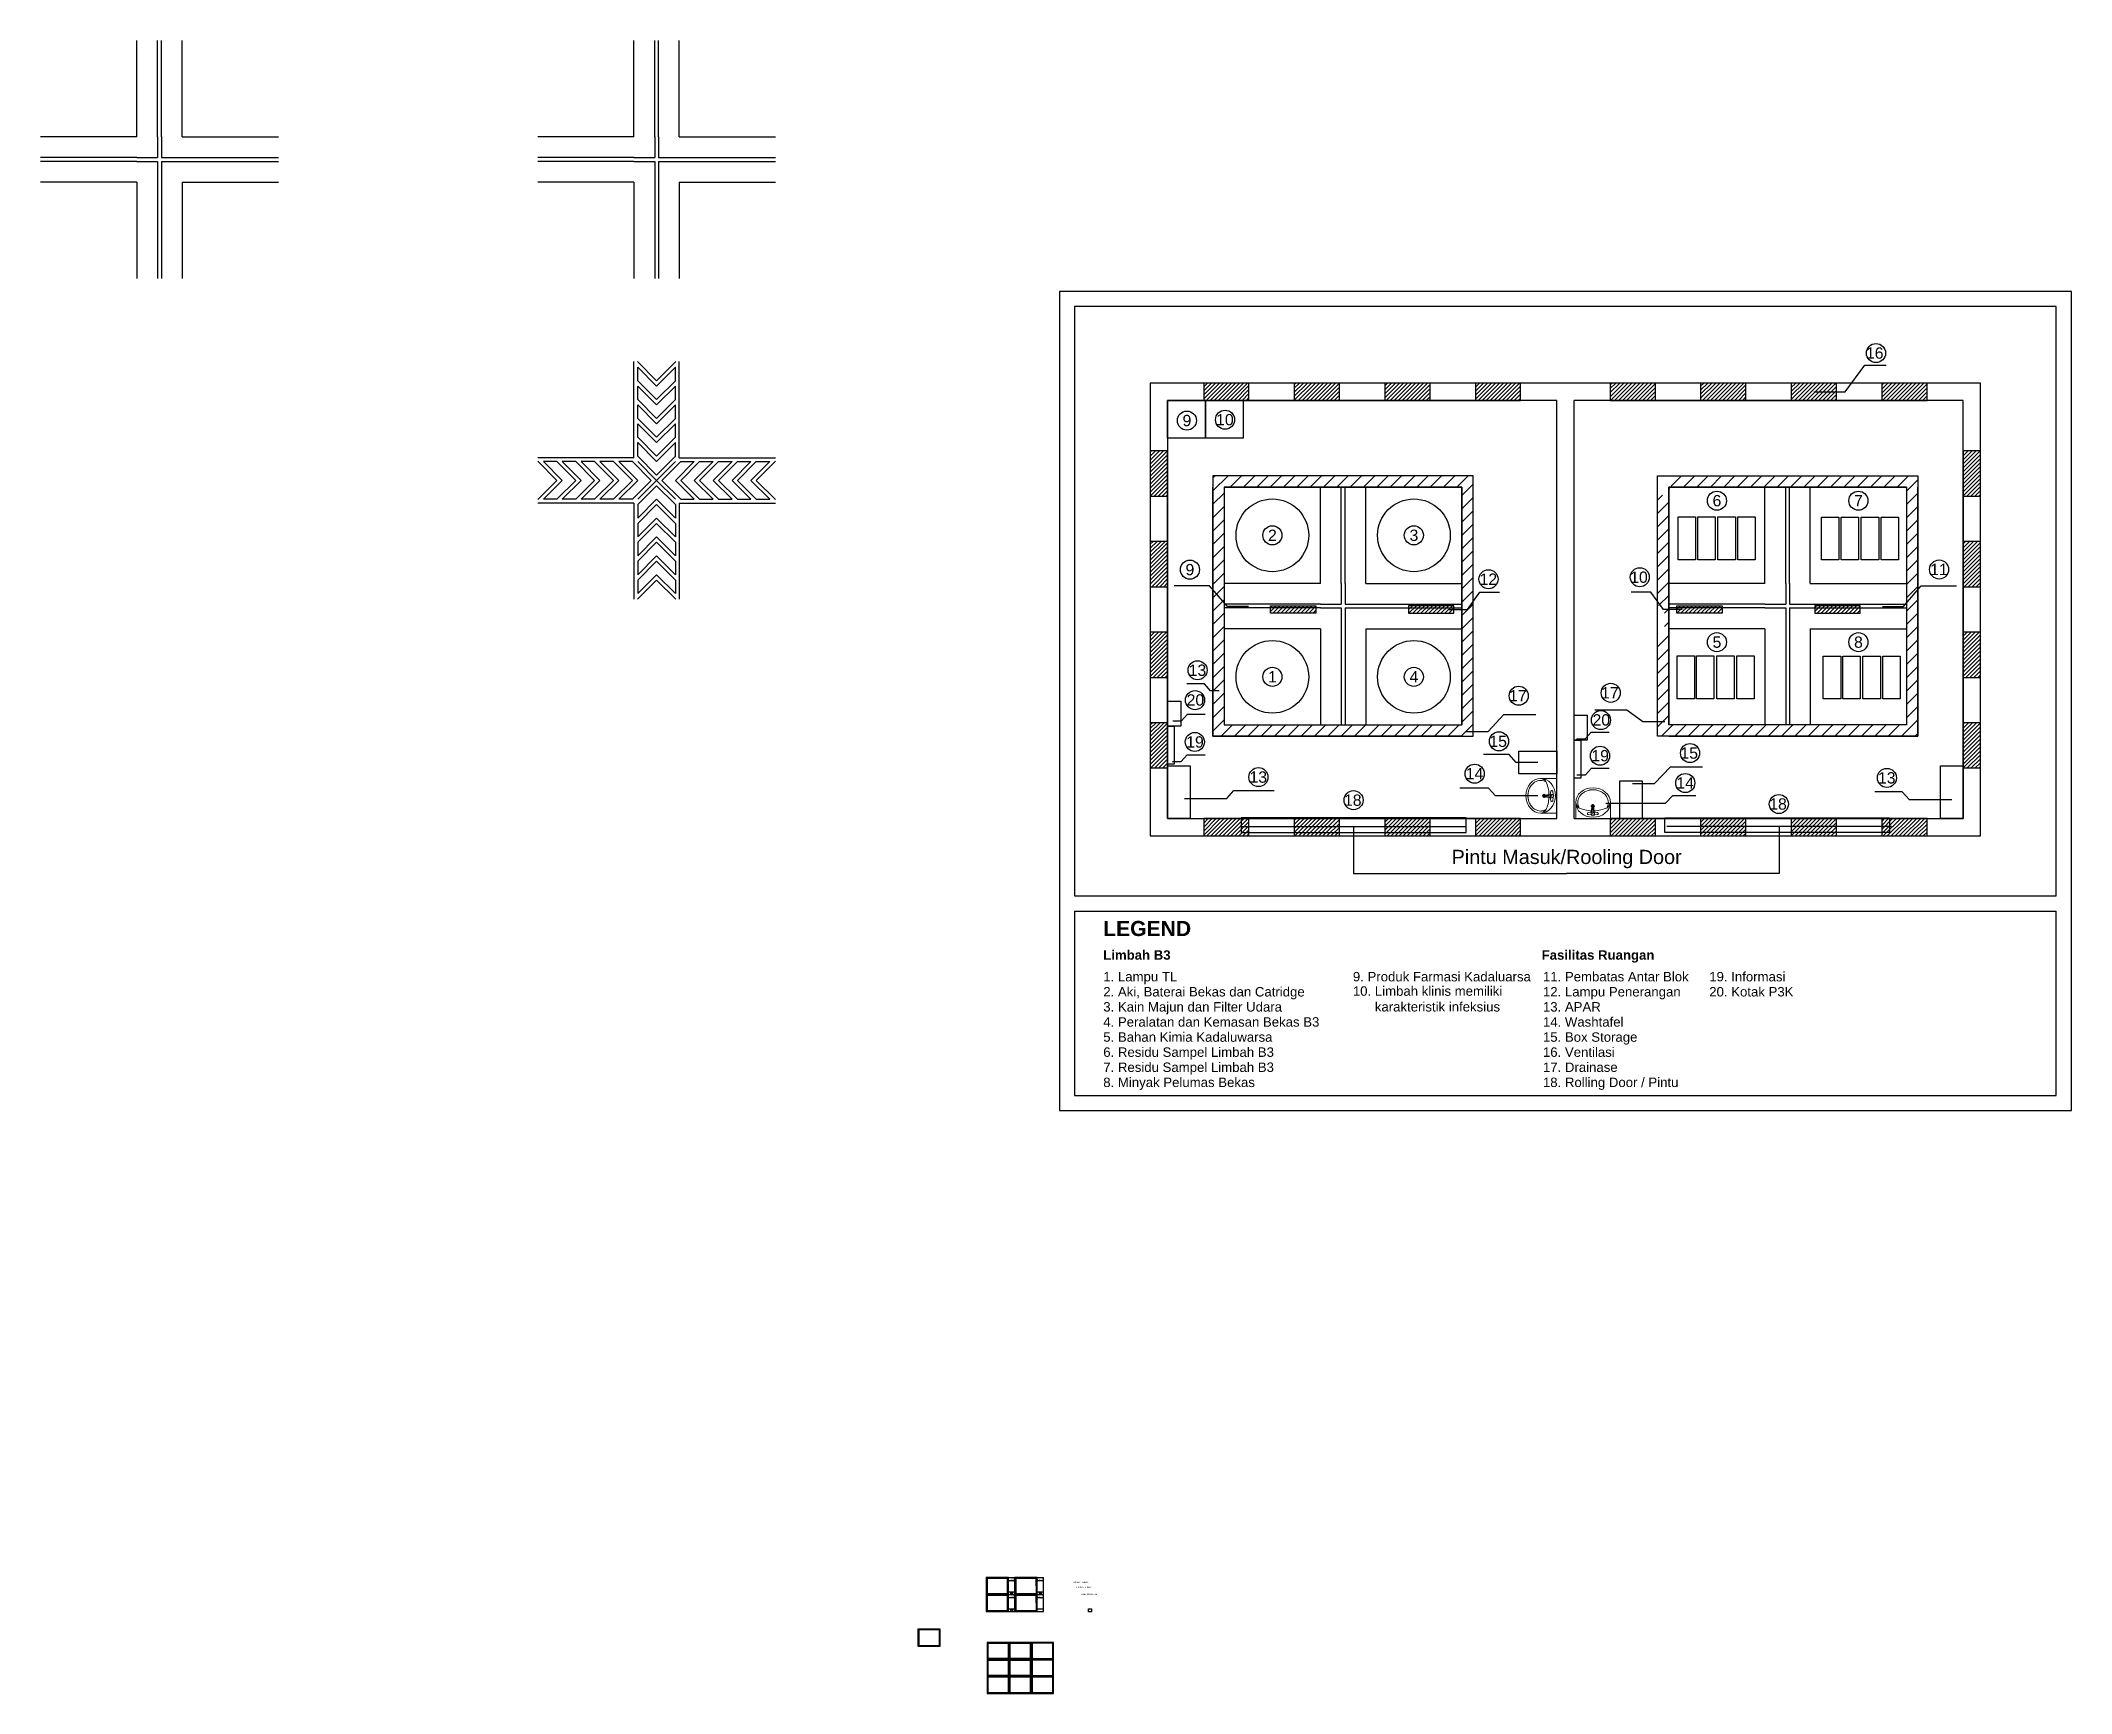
# Model space of a CAD drawing. Header units: millimetres. Extents: x -7159 to 79228, y 2019 to 23918.
# Drawn here: x -7159 to 19749, y 2019 to 23918 of the extents above; entities that cross this region are included whole.
import ezdxf

# ---------------------------------------------------------------- set-up
doc = ezdxf.new("R2010")
doc.units = ezdxf.units.MM
doc.header["$MEASUREMENT"] = 0
doc.styles.get("Standard").update_dxf_attribs({"font": 'arial.ttf'})
picture_1 = doc.add_image_def('image1.png', size_in_pixel=(6000, 4500))
picture_2 = doc.add_image_def('image2.png', size_in_pixel=(6000, 4500))
picture_3 = doc.add_image_def('image3.png', size_in_pixel=(6000, 4500))
picture_4 = doc.add_image_def('image4.png', size_in_pixel=(6000, 4500))
picture_5 = doc.add_image_def('image5.png', size_in_pixel=(191, 193))
pattern_1 = [(45, (-3137.78, -809.08), (-88.38835, 88.38835), [])]
pattern_2 = [(45, (-421.456, -1371.43), (-26.516504, 26.516504), [])]
pattern_3 = [(45, (-3137.778, -809.075), (-26.516504, 26.516504), [])]

msp = doc.modelspace()

# ---------------------------------------------------------------- texts
at = {"color": 5}
for s, p in [('16', (17026.7, 19703.5)), ('9', (7971.6, 18809.2)), ('10', (8416.3, 18820.8)), ('6', (14994.2, 17747.8)), ('7', (16869.2, 17747.8)), ('2', (9104.2, 17288.8)), ('3', (10979.2, 17288.8)), ('9', (8011, 16833.9)), ('11', (17877.4, 16836.4)), ('12', (11907.3, 16707.1)), ('10', (13902.8, 16733.7)), ('5', (14994.2, 15872.8)), ('8', (16869.2, 15872.8)), ('13', (8052.3, 15501.1)), ('1', (9104.2, 15413.8)), ('4', (10979.2, 15413.8)), ('17', (13517.8, 15202.3)), ('20', (8025.4, 15107)), ('17', (12298.5, 15163.2)), ('20', (13403.6, 14842.6)), ('19', (8019.7, 14550.7)), ('15', (12037.4, 14559.4)), ('15', (14568.8, 14403.7)), ('14', (11723.6, 14130.6)), ('19', (13388.2, 14368.3)), ('13', (8858.5, 14085.3)), ('14', (14514.9, 14006.9)), ('13', (17186, 14074.9)), ('18', (10110.6, 13779.3)), ('18', (15745.3, 13728.5))]:
    msp.add_text(s, height=150, dxfattribs=at).set_placement(p)
at = {"color": 7}
msp.add_text('Pintu Masuk/Rooling Door', height=187.896, dxfattribs=at).set_placement((11536.3, 13008.2))
for s, height, p in [('UNIVERSITAS PERTAMINA', 4.301, (5668.5, 3523.8)), ('Layout Tampak Atas dan ', 4.301, (5668.7, 3502.5)), ('Tampak Samping Luar', 4.301, (5669.1, 3494.4)), ('PENYIMPANAN LIMBAH B3', 4.301, (5669.1, 3531.5)), ('RINCIAN TEKNIS', 4.301, (5684.2, 3539.6)), ('UNIVERSITAS PERTAMINA', 4.301, (6048.7, 3523.8)), ('Layout Tampak Depan ', 4.301, (6048.8, 3502.5)), ('PENYIMPANAN LIMBAH B3', 4.301, (6049.3, 3531.5)), ('RINCIAN TEKNIS', 4.301, (6064.4, 3539.6)), ('RINCIAN TEKNIS', 18.793, (6515.9, 3482.4)), ('UNIVERSITAS PERTAMINA', 4.301, (5668.5, 3298.6)), ('Layout Tampak Belakang', 4.301, (5668.7, 3277.4)), ('PENYIMPANAN LIMBAH B3', 4.301, (5669.1, 3306.4)), ('RINCIAN TEKNIS', 4.301, (5684.2, 3314.4)), ('U', 4.3, (5706.2, 3355.8)), ('UNIVERSITAS PERTAMINA', 4.301, (6048.7, 3298.6)), ('Layout Tampak Samping', 4.301, (6048.8, 3277.4)), ('PENYIMPANAN LIMBAH B3', 4.301, (6049.3, 3306.4)), ('Dalam dan Tampak Depan', 4.301, (6049.3, 3269.3)), ('Dalam', 4.3, (6049.3, 3261.8)), ('RINCIAN TEKNIS', 4.301, (6064.4, 3314.4)), ('U', 4.3, (6070.1, 3342.1)), ('RINCIAN TEKNIS', 18.793, (6555.8, 3414.7)), ('RINCIAN TEKNIS', 18.793, (6629.6, 3323)), ('U', 4.3, (5689.9, 3115.2))]:
    msp.add_text(s, height=height).set_placement(p)
at = {"attachment_point": 1}
for s, width, insert, char_height in [('{\\fArial|b1|i0|c0|p34;LEGEND}', 690.909, (6920.1, 12254), 200.152), ('\\pxi-0.78922,l1.78922,t1.78922;{\\fArial|b1|i0|c0|p34;Limbah B3}', 2111.658, (6795.6, 11865.1), 125), ('\\pxi-0.78922,l1.78922,t1.78922;{\\fArial|b1|i0|c0|p34;Fasilitas Ruangan}', 2111.658, (12604.8, 11865.1), 125), ('\\pxi-0.78922,l1.78922,t1.78922;1. Lampu TL', 1694.766, (6796.2, 11578.1), 125), ('\\pxi-0.78922,l1.78922,t1.78922;9. Produk Farmasi Kadaluarsa', 2568.867, (10103.5, 11578.1), 125), ('\\pxi-0.78922,l1.78922,t1.78922;11. Pembatas Antar Blok', 3006.122, (12621.8, 11578.1), 125), ('\\pxi-0.78922,l1.78922,t1.78922;19. Informasi', 3006.122, (14825.3, 11578.1), 125), ('\\pxi-0.78922,l1.78922,t1.78922;2. Aki, Baterai Bekas dan Catridge', 2961.934, (6796.2, 11378.1), 125), ('\\pxi-0.78922,l1.78922,t1.78922;10. Limbah klinis memiliki   \\P      karakteristik infeksius', 2568.867, (10103.5, 11387.5), 125), ('\\pxi-0.78922,l1.78922,t1.78922;12. Lampu Penerangan', 3006.122, (12621.8, 11378.1), 125), ('\\pxi-0.78922,l1.78922,t1.78922;20. Kotak P3K', 3006.122, (14825.3, 11378.1), 125), ('\\pxi-0.78922,l1.78922,t1.78922;3. Kain Majun dan Filter Udara ', 2615.624, (6796.2, 11178.1), 125), ('\\pxi-0.78922,l1.78922,t1.78922;13. APAR', 3006.122, (12621.8, 11178.1), 125), ('\\pxi-0.78922,l1.78922,t1.78922;4. Peralatan dan Kemasan Bekas B3', 2968.924, (6796.2, 10978.1), 125), ('\\pxi-0.78922,l1.78922,t1.78922;5. Bahan Kimia Kadaluwarsa', 2968.924, (6796.2, 10778.1), 125), ('\\pxi-0.78922,l1.78922,t1.78922;14. Washtafel', 3006.122, (12621.8, 10978.1), 125), ('\\pxi-0.78922,l1.78922,t1.78922;15. Box Storage', 3006.122, (12621.8, 10778.1), 125), ('\\pxi-0.78922,l1.78922,t1.78922;6. Residu Sampel Limbah B3', 2968.924, (6796.2, 10578.1), 125), ('\\pxi-0.78922,l1.78922,t1.78922;16. Ventilasi', 3006.122, (12621.8, 10578.1), 125), ('\\pxi-0.78922,l1.78922,t1.78922;7. Residu Sampel Limbah B3', 3468.437, (6796.2, 10378.1), 125), ('\\pxi-0.78922,l1.78922,t1.78922;17. Drainase', 3006.122, (12621.8, 10378.1), 125), ('\\pxi-0.78922,l1.78922,t1.78922;8. Minyak Pelumas Bekas ', 5112.139, (6796.2, 10178.1), 125), ('\\pxi-0.78922,l1.78922,t1.78922;18. Rolling Door / Pintu', 3006.122, (12621.8, 10178.1), 125)]:
    msp.add_mtext_dynamic_manual_height_columns(s, width=width, gutter_width=1000.8, heights=[0], dxfattribs=dict(at, insert=insert, char_height=char_height))

# ---------------------------------------------------------------- blocks, each defined once
blk = doc.blocks.new('A$C33FC0FF0')
at = {"lineweight": 5}
for p, q in [((0, 0.451), (0.508, 0.451)), ((0, 0.216), (0, 0.451)), ((0.179, 0.373), (0.179, 0.381)), ((0.235, 0.357), (0.189, 0.363)), ((0.193, 0.394), (0.234, 0.398)), ((0.234, 0.38), (0.24, 0.306)), ((0.241, 0.356), (0.245, 0.306)), ((0.258, 0.336), (0.258, 0.239)), ((0.276, 0.355), (0.271, 0.306)), ((0.283, 0.38), (0.277, 0.306)), ((0.281, 0.357), (0.327, 0.363)), ((0.324, 0.394), (0.283, 0.398)), ((0.337, 0.373), (0.337, 0.381)), ((0.508, 0.216), (0.508, 0.451)), ((0.284, 0.267), (0.232, 0.267)), ((0.248, 0.297), (0.25, 0.284)), ((0.268, 0.297), (0.266, 0.284))]:
    blk.add_line(p, q, dxfattribs=at)
for radius in [0.0238, 0.0218, 0.0168]:
    blk.add_circle((0.257, 0.268), radius, dxfattribs=at)
for centre, radius, start, end in [((0.255, -0.167), 0.505, 91.752, 114.6686), ((0.192, 0.381), 0.0129, 87.0247, 181.3762), ((0.19, 0.375), 0.0115, 188.6096, 263.9713), ((0.258, 0.38), 0.0249, 351.5466, 188.4534), ((0.233, 0.41), 0.0115, 274.681, 310.7525), ((0.258, 0.38), 0.0277, 49.1745, 130.7525), ((0.258, 0.315), 0.0207, 206.0612, 333.9388), ((0.258, 0.38), 0.0219, 37.1419, 142.8581), ((0.258, 0.355), 0.0175, 352.5304, 188.6494), ((0.243, 0.359), 0.00379, 241.8872, 322.8859), ((0.258, 0.313), 0.015, 209.6977, 330.3023), ((0.26, 0.377), 0.0251, 235.2792, 265.1488), ((0.256, 0.38), 0.0276, 274.5723, 303.0138), ((0.274, 0.359), 0.00379, 217.1141, 298.1128), ((0.284, 0.41), 0.0115, 229.1745, 265.319), ((0.255, -0.167), 0.505, 65.3314, 87.4489), ((0.324, 0.381), 0.0129, 358.6238, 92.9753), ((0.326, 0.375), 0.0115, 276.0287, 351.3904), ((0.136, 0.189), 0.138, 131.9061, 168.5305), ((0.258, 0.291), 0.0104, 220.6132, 319.3868), ((0.373, 0.189), 0.138, 11.4697, 48.0939)]:
    blk.add_arc(centre, radius, start, end, dxfattribs=at)
at = {"lineweight": 5, "extrusion": (5.55112e-17, -3.33067e-16, -1)}
blk.add_ellipse((0.254, 0.216), major_axis=(0.254, 0), ratio=0.850394, dxfattribs=at)
at = {"lineweight": 5}
blk.add_open_spline([(0.457, 0.295), (0.458, 0.293), (0.459, 0.291), (0.46, 0.288), (0.461, 0.287), (0.462, 0.285), (0.462, 0.284), (0.463, 0.283), (0.463, 0.283), (0.463, 0.282), (0.464, 0.281), (0.464, 0.28), (0.465, 0.279), (0.466, 0.277), (0.466, 0.276), (0.467, 0.274), (0.467, 0.273), (0.468, 0.271), (0.468, 0.27), (0.469, 0.268), (0.469, 0.267), (0.47, 0.265), (0.47, 0.265), (0.47, 0.264), (0.47, 0.264), (0.471, 0.263), (0.471, 0.262), (0.471, 0.261), (0.471, 0.261), (0.472, 0.26), (0.472, 0.26), (0.472, 0.26), (0.472, 0.259), (0.472, 0.258), (0.472, 0.258), (0.473, 0.257), (0.473, 0.256), (0.473, 0.255), (0.473, 0.255), (0.473, 0.253), (0.474, 0.252), (0.474, 0.25), (0.474, 0.249), (0.475, 0.247), (0.475, 0.247), (0.475, 0.245), (0.475, 0.244), (0.476, 0.242), (0.476, 0.241), (0.476, 0.239), (0.476, 0.238), (0.477, 0.236), (0.477, 0.235), (0.477, 0.233), (0.477, 0.232), (0.477, 0.229), (0.478, 0.228), (0.478, 0.224), (0.478, 0.222), (0.478, 0.219), (0.478, 0.218), (0.478, 0.217), (0.478, 0.216), (0.478, 0.216), (0.478, 0.202), (0.476, 0.187), (0.469, 0.164), (0.466, 0.157), (0.459, 0.141), (0.455, 0.134), (0.449, 0.125), (0.448, 0.123), (0.443, 0.116), (0.439, 0.111), (0.428, 0.099), (0.421, 0.092), (0.407, 0.08), (0.399, 0.074), (0.383, 0.064), (0.374, 0.059), (0.356, 0.05), (0.347, 0.047), (0.329, 0.04), (0.319, 0.038), (0.305, 0.035), (0.3, 0.034), (0.291, 0.032), (0.286, 0.032), (0.277, 0.031), (0.272, 0.03), (0.263, 0.03), (0.259, 0.03), (0.254, 0.03), (0.254, 0.03), (0.249, 0.03), (0.245, 0.03), (0.236, 0.03), (0.231, 0.031), (0.222, 0.032), (0.217, 0.032), (0.208, 0.034), (0.203, 0.035), (0.189, 0.038), (0.179, 0.04), (0.161, 0.047), (0.152, 0.05), (0.134, 0.059), (0.125, 0.064), (0.109, 0.074), (0.101, 0.08), (0.087, 0.092), (0.08, 0.099), (0.068, 0.112), (0.062, 0.119), (0.053, 0.134), (0.049, 0.141), (0.042, 0.157), (0.039, 0.164), (0.032, 0.187), (0.03, 0.202), (0.03, 0.23), (0.032, 0.245), (0.039, 0.268), (0.042, 0.275), (0.047, 0.287), (0.049, 0.291), (0.051, 0.294)], degree=3, knots=[2.909358, 2.909358, 2.909358, 2.909358, 3.057135, 3.057135, 3.131023, 3.131023, 3.204911, 3.204911, 3.223577, 3.223577, 3.278799, 3.278799, 3.352687, 3.352687, 3.426575, 3.426575, 3.500463, 3.500463, 3.574351, 3.574351, 3.64824, 3.64824, 3.685184, 3.685184, 3.722128, 3.722128, 3.759072, 3.759072, 3.796016, 3.796016, 3.796675, 3.796675, 3.83296, 3.83296, 3.869904, 3.869904, 3.906848, 3.906848, 3.943792, 3.943792, 4.01768, 4.01768, 4.091568, 4.091568, 4.165457, 4.165457, 4.239345, 4.239345, 4.313233, 4.313233, 4.387121, 4.387121, 4.461009, 4.461009, 4.534897, 4.534897, 4.682673, 4.682673, 4.83045, 4.83045, 4.904338, 4.904338, 4.942871, 4.942871, 4.942871, 5.090647, 5.090647, 5.164535, 5.164535, 5.238424, 5.238424, 5.257089, 5.257089, 5.312312, 5.312312, 5.3862, 5.3862, 5.460088, 5.460088, 5.533976, 5.533976, 5.607864, 5.607864, 5.681752, 5.681752, 5.718696, 5.718696, 5.755641, 5.755641, 5.792585, 5.792585, 5.829529, 5.829529, 5.830188, 5.830188, 5.866473, 5.866473, 5.903417, 5.903417, 5.940361, 5.940361, 5.977305, 5.977305, 6.051193, 6.051193, 6.125081, 6.125081, 6.198969, 6.198969, 6.272857, 6.272857, 6.346746, 6.346746, 6.420634, 6.420634, 6.494522, 6.494522, 6.56841, 6.56841, 6.716186, 6.716186, 6.863963, 6.863963, 6.937851, 6.937851, 6.976384, 6.976384, 6.976384, 6.976384], dxfattribs=at)

# ---------------------------------------------------------------- hatches: boundary and pattern name
at = {"true_color": 0x636466}
h = msp.add_hatch(dxfattribs=at)
h.set_pattern_fill('ANSI31', color=251, scale=300)
h.set_pattern_definition(pattern_3)
h.paths.add_polyline_path([(8851.7, 19380.7), (8251.7, 19380.7), (8251.7, 19150.7), (8851.7, 19150.7)])
h.paths.add_polyline_path([(10051.7, 19380.7), (9451.7, 19380.7), (9451.7, 19150.7), (10051.7, 19150.7)])
h.paths.add_polyline_path([(11251.7, 19380.7), (10651.7, 19380.7), (10651.7, 19150.7), (11251.7, 19150.7)])
h.paths.add_polyline_path([(12451.7, 19380.7), (11851.7, 19380.7), (11851.7, 19150.7), (12451.7, 19150.7)])
h.paths.add_polyline_path([(14236.7, 19380.7), (13636.7, 19380.7), (13636.7, 19150.7), (14236.7, 19150.7)])
h.paths.add_polyline_path([(15436.7, 19380.7), (14836.7, 19380.7), (14836.7, 19150.7), (15436.7, 19150.7)])
h.paths.add_polyline_path([(16636.7, 19380.7), (16036.7, 19380.7), (16036.7, 19150.7), (16636.7, 19150.7)])
h.paths.add_polyline_path([(17836.7, 19380.7), (17236.7, 19380.7), (17236.7, 19150.7), (17836.7, 19150.7)])
h = msp.add_hatch(dxfattribs=at)
h.set_pattern_fill('ANSI31', color=251, scale=300)
h.set_pattern_definition(pattern_3)
h.paths.add_polyline_path([(7774.2, 18480.7), (7544.2, 18480.7), (7544.2, 17880.7), (7774.2, 17880.7)])
h.paths.add_polyline_path([(7774.2, 17280.7), (7544.2, 17280.7), (7544.2, 16680.7), (7774.2, 16680.7)])
h.paths.add_polyline_path([(7774.2, 16080.7), (7544.2, 16080.7), (7544.2, 15480.7), (7774.2, 15480.7)])
h.paths.add_polyline_path([(7774.2, 14880.7), (7544.2, 14880.7), (7544.2, 14280.7), (7774.2, 14280.7)])
h.paths.add_polyline_path([(8851.7, 13610.7), (8251.7, 13610.7), (8251.7, 13380.7), (8851.7, 13380.7)])
h.paths.add_polyline_path([(10051.7, 13504.3), (9451.7, 13504.3), (9451.7, 13380.7), (10051.7, 13380.7)])
h.paths.add_polyline_path([(10051.7, 13610.7), (9451.7, 13610.7), (9451.7, 13504.3), (10051.7, 13504.3)])
h.paths.add_polyline_path([(11251.7, 13504.3), (10651.7, 13504.3), (10651.7, 13380.7), (11251.7, 13380.7)])
h.paths.add_polyline_path([(11251.7, 13610.7), (10651.7, 13610.7), (10651.7, 13504.3), (11251.7, 13504.3)])
h.paths.add_polyline_path([(12451.7, 13610.7), (11851.7, 13610.7), (11851.7, 13380.7), (12451.7, 13380.7)])
h.paths.add_polyline_path([(14236.7, 13610.7), (13636.7, 13610.7), (13636.7, 13380.7), (14236.7, 13380.7)])
h.paths.add_polyline_path([(15436.7, 13504.3), (14836.7, 13504.3), (14836.7, 13380.7), (15436.7, 13380.7)])
h.paths.add_polyline_path([(15436.7, 13610.7), (14836.7, 13610.7), (14836.7, 13504.3), (15436.7, 13504.3)])
h.paths.add_polyline_path([(16636.7, 13504.3), (16036.7, 13504.3), (16036.7, 13380.7), (16636.7, 13380.7)])
h.paths.add_polyline_path([(16636.7, 13610.7), (16036.7, 13610.7), (16036.7, 13504.3), (16636.7, 13504.3)])
h.paths.add_polyline_path([(17836.7, 13610.7), (17236.7, 13610.7), (17236.7, 13380.7), (17836.7, 13380.7)])
h.paths.add_polyline_path([(7554, 16870.9), (8352.2, 16870.9), (8352.2, 17099.7), (7554, 17099.7)], flags=9)
h.paths.add_polyline_path([(11848.1, 16639.3), (12936.4, 16639.3), (12936.4, 16864.3), (11848.1, 16864.3)], flags=9)
h.paths.add_polyline_path([(17737.7, 16870.9), (18535.9, 16870.9), (18535.9, 17099.7), (17737.7, 17099.7)], flags=9)
h.paths.add_polyline_path([(13110.9, 15114.7), (14259.8, 15114.7), (14259.8, 15347.4), (13110.9, 15347.4)], flags=9)
h.paths.add_polyline_path([(13135.8, 16639.3), (14224.2, 16639.3), (14224.2, 16864.3), (13135.8, 16864.3)], flags=9)
h.paths.add_polyline_path([(14568, 15800.8), (15553.8, 15800.8), (15553.8, 16033.5), (14568, 16033.5)], flags=9)
h.paths.add_polyline_path([(16505, 15800.8), (17490.8, 15800.8), (17490.8, 16033.5), (16505, 16033.5)], flags=9)
h.paths.add_polyline_path([(16465.8, 17675.8), (17451.5, 17675.8), (17451.5, 17908.5), (16465.8, 17908.5)], flags=9)
h.paths.add_polyline_path([(10712.4, 15396.9), (11417.2, 15396.9), (11417.2, 15625.7), (10712.4, 15625.7)], flags=9)
h.paths.add_polyline_path([(8798.2, 15396.9), (9503, 15396.9), (9503, 15625.7), (8798.2, 15625.7)], flags=9)
h.paths.add_polyline_path([(8798.2, 17234.9), (9503, 17234.9), (9503, 17463.7), (8798.2, 17463.7)], flags=9)
h.paths.add_polyline_path([(10700, 17234.9), (11404.9, 17234.9), (11404.9, 17463.7), (10700, 17463.7)], flags=9)
h.paths.add_polyline_path([(11823.7, 15114.7), (12972.5, 15114.7), (12972.5, 15347.4), (11823.7, 15347.4)], flags=9)
h.paths.add_polyline_path([(17098.7, 13975), (17507, 13975), (17507, 14117.2), (17098.7, 14117.2)], flags=9)
h.paths.add_polyline_path([(8617.3, 14001.4), (9025.6, 14001.4), (9025.6, 14143.6), (8617.3, 14143.6)], flags=9)
h.paths.add_polyline_path([(14222.2, 13928.7), (14860.2, 13928.7), (14860.2, 14075.6), (14222.2, 14075.6)], flags=9)
h.paths.add_polyline_path([(14547.1, 14163.2), (15338.2, 14163.2), (15338.2, 14349.7), (14547.1, 14349.7)], flags=9)
h.paths.add_polyline_path([(11408.1, 14024.8), (12046.1, 14024.8), (12046.1, 14171.8), (11408.1, 14171.8)], flags=9)
h.paths.add_polyline_path([(11269.8, 14444), (12060.9, 14444), (12060.9, 14630.5), (11269.8, 14630.5)], flags=9)
h.paths.add_polyline_path([(14590.8, 17675.8), (15576.5, 17675.8), (15576.5, 17908.5), (14590.8, 17908.5)], flags=9)
h = msp.add_hatch(dxfattribs=at)
h.set_pattern_fill('ANSI31', color=251, scale=300)
h.set_pattern_definition(pattern_3)
h.paths.add_polyline_path([(18544.2, 18480.7), (18314.2, 18480.7), (18314.2, 17880.7), (18544.2, 17880.7)])
h.paths.add_polyline_path([(18544.2, 17280.7), (18314.2, 17280.7), (18314.2, 16680.7), (18544.2, 16680.7)])
h.paths.add_polyline_path([(18544.2, 16080.7), (18314.2, 16080.7), (18314.2, 15480.7), (18544.2, 15480.7)])
h.paths.add_polyline_path([(18544.2, 14880.7), (18314.2, 14880.7), (18314.2, 14280.7), (18544.2, 14280.7)])
h.paths.add_polyline_path([(17737.7, 16870.9), (18535.9, 16870.9), (18535.9, 17099.7), (17737.7, 17099.7)], flags=9)
h = msp.add_hatch(dxfattribs=at)
h.set_pattern_fill('ANSI31', color=251, scale=1000)
h.set_pattern_definition(pattern_1)
h.paths.add_polyline_path([(11824.2, 18150.7), (8374.2, 18150.7), (8374.2, 17346.5), (8524.2, 17346.5), (8524.2, 18000.7), (11674.2, 18000.7), (11674.2, 17850.7), (11674.2, 17349.6), (11824.2, 17570.1), (11824.2, 17850.7)])
h.paths.add_polyline_path([(11824.2, 17570.1), (11674.2, 17349.6), (11674.2, 15606.7), (11824.2, 15763.9)])
h.paths.add_polyline_path([(11824.2, 15763.9), (11674.2, 15606.7), (11674.2, 14850.7), (11524.2, 14850.7), (8524.2, 14850.7), (8524.2, 15505.3), (8374.2, 15505.3), (8374.2, 14700.7), (11524.2, 14700.7), (11824.2, 14700.7)])
h.paths.add_polyline_path([(8524.2, 16422.6), (8374.2, 16422.6), (8374.2, 15505.3), (8524.2, 15505.3)])
h.paths.add_polyline_path([(8524.2, 17346.5), (8374.2, 17346.5), (8374.2, 16422.6), (8524.2, 16422.6)])
h = msp.add_hatch(dxfattribs=at)
h.set_pattern_fill('ANSI31', color=251, scale=1000)
h.set_pattern_definition(pattern_1)
h.paths.add_polyline_path([(14414.2, 17349.6), (14264.2, 17570.1), (14264.2, 15763.9), (14414.2, 15606.7)])
h.paths.add_polyline_path([(14414.2, 17850.7), (14414.2, 18000.7), (17564.2, 18000.7), (17564.2, 17346.5), (17714.2, 17346.5), (17714.2, 18150.7), (14264.2, 18150.7), (14264.2, 17850.7), (14264.2, 17570.1), (14414.2, 17349.6)])
h.paths.add_polyline_path([(17714.2, 17346.5), (17564.2, 17346.5), (17564.2, 15505.3), (17714.2, 15505.3)])
h.paths.add_polyline_path([(17714.2, 15505.3), (17564.2, 15505.3), (17564.2, 14850.7), (14564.2, 14850.7), (14414.2, 14850.7), (14414.2, 15606.7), (14264.2, 15763.9), (14264.2, 14700.7), (14564.2, 14700.7), (17714.2, 14700.7)])
h.paths.add_polyline_path([(14264.2, 16065.8), (14355.5, 16068.2), (14355.5, 16434.1), (14264.2, 16431.7)], flags=17)
h.paths.add_polyline_path([(14264.2, 17883.1), (14447.5, 17921.2), (14447.5, 18156.5), (14264.2, 18118.4)])
h = msp.add_hatch()
h.set_pattern_fill('ANSI31', color=1, scale=300)
h.set_pattern_definition(pattern_2)
h.paths.add_polyline_path([(9737.9, 16430.7), (9137.9, 16430.7), (9137.9, 16330.7), (9737.9, 16330.7)])
h = msp.add_hatch()
h.set_pattern_fill('ANSI31', color=1, scale=300)
h.set_pattern_definition(pattern_2)
h.paths.add_polyline_path([(10965.4, 16430.7), (11565.4, 16430.7), (11565.4, 16330.7), (10965.4, 16330.7)])
h = msp.add_hatch()
h.set_pattern_fill('ANSI31', color=1, scale=300)
h.set_pattern_definition(pattern_2)
h.paths.add_polyline_path([(15122.9, 16430.7), (14522.9, 16430.7), (14522.9, 16330.7), (15122.9, 16330.7)])
h = msp.add_hatch()
h.set_pattern_fill('ANSI31', color=1, scale=300)
h.set_pattern_definition(pattern_2)
h.paths.add_polyline_path([(16350.4, 16430.7), (16950.4, 16430.7), (16950.4, 16330.7), (16350.4, 16330.7)])

# ---------------------------------------------------------------- linework, layer by layer
for points in [[(-5884.3, 22643.1), (-5884.3, 23918.1)], [(-5609.3, 22643.1), (-5609.3, 23918.1)], [(-5559.3, 22643.1), (-5559.3, 23918.1)], [(-5284.3, 22643.1), (-5284.3, 23918.1)], [(702.3, 22643.1), (702.3, 23918.1)], [(977.3, 22643.1), (977.3, 23918.1)], [(1027.3, 22643.1), (1027.3, 23918.1)], [(1302.3, 22643.1), (1302.3, 23918.1)], [(-5884.3, 22643.1), (-7159.3, 22643.1)], [(-5609.3, 22643.1), (-5609.3, 22368.1)], [(-5559.3, 22643.1), (-5559.3, 22368.1)], [(-5284.3, 22643.1), (-4009.3, 22643.1)], [(702.3, 22643.1), (-572.7, 22643.1)], [(977.3, 22643.1), (977.3, 22368.1)], [(1027.3, 22643.1), (1027.3, 22368.1)], [(1302.3, 22643.1), (2577.3, 22643.1)], [(-5884.3, 22368.1), (-7159.3, 22368.1)], [(-5884.3, 22368.1), (-5609.3, 22368.1)], [(-5559.3, 22368.1), (-4009.3, 22368.1)], [(702.3, 22368.1), (-572.7, 22368.1)], [(702.3, 22368.1), (977.3, 22368.1)], [(1027.3, 22368.1), (2577.3, 22368.1)], [(-5884.3, 22318.1), (-7159.3, 22318.1)], [(-5884.3, 22318.1), (-5609.3, 22318.1)], [(-5609.3, 22318.1), (-5609.3, 20768.1)], [(-5559.3, 22318.1), (-5559.3, 20768.1)], [(-5559.3, 22318.1), (-4009.3, 22318.1)], [(702.3, 22318.1), (-572.7, 22318.1)], [(702.3, 22318.1), (977.3, 22318.1)], [(977.3, 22318.1), (977.3, 20768.1)], [(1027.3, 22318.1), (1027.3, 20768.1)], [(1027.3, 22318.1), (2577.3, 22318.1)], [(-5884.3, 22043.1), (-7159.3, 22043.1)], [(-5884.3, 22043.1), (-5884.3, 20768.1)], [(-5284.3, 22043.1), (-5284.3, 20768.1)], [(-5284.3, 22043.1), (-4009.3, 22043.1)], [(702.3, 22043.1), (-572.7, 22043.1)], [(702.3, 22043.1), (702.3, 20768.1)], [(1302.3, 22043.1), (1302.3, 20768.1)], [(1302.3, 22043.1), (2577.3, 22043.1)], [(19548.9, 12585), (19548.9, 20393.8), (6539.5, 20393.8), (6539.5, 12585)], [(702.3, 18391.2), (702.3, 19666.2)], [(1002.3, 19411.9), (748, 19666.2)], [(1002.3, 19411.9), (1256.6, 19666.2)], [(1302.3, 18391.2), (1302.3, 19666.2)], [(752.3, 19411.9), (752.3, 19591.2)], [(1002.3, 19341.2), (752.3, 19591.2)], [(1002.3, 19161.9), (752.3, 19411.9)], [(1002.3, 19341.2), (1252.3, 19591.2)], [(1002.3, 19161.9), (1252.3, 19411.9)], [(1252.3, 19411.9), (1252.3, 19591.2)], [(7544.2, 13380.7), (18544.2, 13380.7), (18544.2, 19380.7), (7544.2, 19380.7), (7544.2, 13380.7)], [(8251.7, 19380.7), (8251.7, 19150.7), (8851.7, 19150.7), (8851.7, 19380.7), (8251.7, 19380.7)], [(9451.7, 19380.7), (9451.7, 19150.7), (10051.7, 19150.7), (10051.7, 19380.7), (9451.7, 19380.7)], [(10651.7, 19380.7), (10651.7, 19150.7), (11251.7, 19150.7), (11251.7, 19380.7), (10651.7, 19380.7)], [(11851.7, 19380.7), (11851.7, 19150.7), (12451.7, 19150.7), (12451.7, 19380.7), (11851.7, 19380.7)], [(13636.7, 19380.7), (13636.7, 19150.7), (14236.7, 19150.7), (14236.7, 19380.7), (13636.7, 19380.7)], [(14836.7, 19380.7), (14836.7, 19150.7), (15436.7, 19150.7), (15436.7, 19380.7), (14836.7, 19380.7)], [(16036.7, 19380.7), (16036.7, 19150.7), (16636.7, 19150.7), (16636.7, 19380.7), (16036.7, 19380.7)], [(17236.7, 19380.7), (17236.7, 19150.7), (17836.7, 19150.7), (17836.7, 19380.7), (17236.7, 19380.7)], [(752.3, 19161.9), (752.3, 19341.2)], [(1002.3, 19091.2), (752.3, 19341.2)], [(1002.3, 18911.9), (752.3, 19161.9)], [(1002.3, 19091.2), (1252.3, 19341.2)], [(1002.3, 18911.9), (1252.3, 19161.9)], [(1252.3, 19161.9), (1252.3, 19341.2)], [(12929.2, 19150.7), (7774.2, 19150.7), (7774.2, 13610.7), (12929.2, 13610.7)], [(7774.2, 19150.7), (8274.2, 19150.7), (8274.2, 18650.7), (7774.2, 18650.7), (7774.2, 19150.7)], [(8251.7, 19150.7), (12451.7, 19150.7)], [(8274.2, 19150.7), (8774.2, 19150.7), (8774.2, 18650.7), (8274.2, 18650.7), (8274.2, 19150.7)], [(12929.2, 13610.7), (12929.2, 19150.7)], [(13159.2, 13610.7), (18314.2, 13610.7), (18314.2, 19150.7), (13159.2, 19150.7)], [(13159.2, 13610.7), (13159.2, 19150.7)], [(13636.7, 19150.7), (17836.7, 19150.7)], [(752.3, 18911.9), (752.3, 19091.2)], [(1002.3, 18841.2), (752.3, 19091.2)], [(1002.3, 18661.9), (752.3, 18911.9)], [(752.3, 18661.9), (752.3, 18841.2)], [(1002.3, 18591.2), (752.3, 18841.2)], [(1002.3, 18841.2), (1252.3, 19091.2)], [(1002.3, 18661.9), (1252.3, 18911.9)], [(1002.3, 18591.2), (1252.3, 18841.2)], [(1252.3, 18911.9), (1252.3, 19091.2)], [(1252.3, 18661.9), (1252.3, 18841.2)], [(1002.3, 18411.9), (752.3, 18661.9)], [(752.3, 18411.9), (752.3, 18591.2)], [(1002.3, 18341.2), (752.3, 18591.2)], [(1002.3, 18411.9), (1252.3, 18661.9)], [(1002.3, 18341.2), (1252.3, 18591.2)], [(1252.3, 18411.9), (1252.3, 18591.2)], [(702.3, 18391.2), (-572.7, 18391.2)], [(-318.4, 18091.2), (-572.7, 18345.5)], [(-318.4, 18341.2), (-497.7, 18341.2)], [(-247.7, 18091.2), (-497.7, 18341.2)], [(-68.4, 18091.2), (-318.4, 18341.2)], [(-68.4, 18341.2), (-247.7, 18341.2)], [(2.3, 18091.2), (-247.7, 18341.2)], [(181.6, 18091.2), (-68.4, 18341.2)], [(181.6, 18341.2), (2.3, 18341.2)], [(252.3, 18091.2), (2.3, 18341.2)], [(431.6, 18091.2), (181.6, 18341.2)], [(431.6, 18341.2), (252.3, 18341.2)], [(502.3, 18091.2), (252.3, 18341.2)], [(681.6, 18091.2), (431.6, 18341.2)], [(681.6, 18341.2), (502.3, 18341.2)], [(752.3, 18091.2), (502.3, 18341.2)], [(931.6, 18091.2), (681.6, 18341.2)], [(1002.3, 18161.9), (752.3, 18411.9)], [(1002.3, 18091.2), (752.3, 18341.2)], [(1002.3, 18091.2), (752.3, 18341.2)], [(1002.3, 18161.9), (1252.3, 18411.9)], [(1002.3, 18091.2), (1252.3, 18341.2)], [(1002.3, 18091.2), (1252.3, 18341.2)], [(1073, 18091.2), (1323, 18341.2)], [(1252.3, 18091.2), (1502.3, 18341.2)], [(1302.3, 18391.2), (2577.3, 18391.2)], [(1323, 18341.2), (1502.3, 18341.2)], [(1323, 18091.2), (1573, 18341.2)], [(1502.3, 18091.2), (1752.3, 18341.2)], [(1573, 18341.2), (1752.3, 18341.2)], [(1573, 18091.2), (1823, 18341.2)], [(1752.3, 18091.2), (2002.3, 18341.2)], [(1823, 18341.2), (2002.3, 18341.2)], [(1823, 18091.2), (2073, 18341.2)], [(2002.3, 18091.2), (2252.3, 18341.2)], [(2073, 18341.2), (2252.3, 18341.2)], [(2073, 18091.2), (2323, 18341.2)], [(2252.3, 18091.2), (2502.3, 18341.2)], [(2323, 18091.2), (2577.3, 18345.5)], [(2323, 18341.2), (2502.3, 18341.2)], [(7544.2, 17880.7), (7774.2, 17880.7), (7774.2, 18480.7), (7544.2, 18480.7), (7544.2, 17880.7)], [(7774.2, 14280.7), (7774.2, 18480.7)], [(18544.2, 18480.7), (18314.2, 18480.7), (18314.2, 17880.7), (18544.2, 17880.7), (18544.2, 18480.7)], [(18314.2, 18480.7), (18314.2, 14280.7)], [(-318.4, 18091.2), (-572.7, 17836.9)], [(-247.7, 18091.2), (-497.7, 17841.2)], [(-68.4, 18091.2), (-318.4, 17841.2)], [(2.3, 18091.2), (-247.7, 17841.2)], [(181.6, 18091.2), (-68.4, 17841.2)], [(252.3, 18091.2), (2.3, 17841.2)], [(431.6, 18091.2), (181.6, 17841.2)], [(502.3, 18091.2), (252.3, 17841.2)], [(681.6, 18091.2), (431.6, 17841.2)], [(752.3, 18091.2), (502.3, 17841.2)], [(931.6, 18091.2), (681.6, 17841.2)], [(1002.3, 18091.2), (752.3, 17841.2)], [(1002.3, 18091.2), (752.3, 17841.2)], [(1002.3, 18091.2), (1252.3, 17841.2)], [(1002.3, 18091.2), (1252.3, 17841.2)], [(1073, 18091.2), (1323, 17841.2)], [(1252.3, 18091.2), (1502.3, 17841.2)], [(1323, 18091.2), (1573, 17841.2)], [(1502.3, 18091.2), (1752.3, 17841.2)], [(1573, 18091.2), (1823, 17841.2)], [(1752.3, 18091.2), (2002.3, 17841.2)], [(1823, 18091.2), (2073, 17841.2)], [(2002.3, 18091.2), (2252.3, 17841.2)], [(2073, 18091.2), (2323, 17841.2)], [(2252.3, 18091.2), (2502.3, 17841.2)], [(2323, 18091.2), (2577.3, 17836.9)], [(702.3, 17791.2), (-572.7, 17791.2)], [(-318.4, 17841.2), (-497.7, 17841.2)], [(-68.4, 17841.2), (-247.7, 17841.2)], [(181.6, 17841.2), (2.3, 17841.2)], [(431.6, 17841.2), (252.3, 17841.2)], [(681.6, 17841.2), (502.3, 17841.2)], [(702.3, 17791.2), (702.3, 16516.2)], [(1002.3, 18020.5), (752.3, 17770.5)], [(1002.3, 17841.2), (752.3, 17591.2)], [(752.3, 17770.5), (752.3, 17591.2)], [(1002.3, 17770.5), (752.3, 17520.5)], [(1002.3, 18020.5), (1252.3, 17770.5)], [(1002.3, 17841.2), (1252.3, 17591.2)], [(1002.3, 17770.5), (1252.3, 17520.5)], [(1252.3, 17770.5), (1252.3, 17591.2)], [(1302.3, 17791.2), (1302.3, 16516.2)], [(1302.3, 17791.2), (2577.3, 17791.2)], [(1323, 17841.2), (1502.3, 17841.2)], [(1573, 17841.2), (1752.3, 17841.2)], [(1823, 17841.2), (2002.3, 17841.2)], [(2073, 17841.2), (2252.3, 17841.2)], [(2323, 17841.2), (2502.3, 17841.2)], [(11674.2, 14700.7), (8374.2, 14700.7), (8374.2, 18000.7)], [(8524.2, 18000.7), (11674.2, 18000.7), (11674.2, 14850.7)], [(8524.2, 14850.7), (11524.2, 14850.7), (11674.2, 14850.7), (11674.2, 17850.7), (11674.2, 18000.7), (8524.2, 18000.7), (8524.2, 14850.7)], [(9799.2, 16725.7), (9799.2, 18000.7)], [(10074.2, 16725.7), (10074.2, 18000.7)], [(10124.2, 16725.7), (10124.2, 18000.7)], [(10399.2, 16725.7), (10399.2, 18000.7)], [(17564.2, 18000.7), (14414.2, 18000.7), (14414.2, 14850.7)], [(14414.2, 14700.7), (17714.2, 14700.7), (17714.2, 18000.7)], [(17564.2, 14850.7), (14564.2, 14850.7), (14414.2, 14850.7), (14414.2, 17850.7), (14414.2, 18000.7), (17564.2, 18000.7), (17564.2, 14850.7)], [(15689.2, 16725.7), (15689.2, 18000.7)], [(15964.2, 16725.7), (15964.2, 18000.7)], [(16014.2, 16725.7), (16014.2, 18000.7)], [(16289.2, 16725.7), (16289.2, 18000.7)], [(1002.3, 17591.2), (752.3, 17341.2)], [(752.3, 17520.5), (752.3, 17341.2)], [(1002.3, 17520.5), (752.3, 17270.5)], [(1002.3, 17591.2), (1252.3, 17341.2)], [(1002.3, 17520.5), (1252.3, 17270.5)], [(1252.3, 17520.5), (1252.3, 17341.2)], [(1002.3, 17341.2), (752.3, 17091.2)], [(752.3, 17270.5), (752.3, 17091.2)], [(1002.3, 17270.5), (752.3, 17020.5)], [(1002.3, 17341.2), (1252.3, 17091.2)], [(1002.3, 17270.5), (1252.3, 17020.5)], [(1252.3, 17270.5), (1252.3, 17091.2)], [(7544.2, 16680.7), (7774.2, 16680.7), (7774.2, 17280.7), (7544.2, 17280.7), (7544.2, 16680.7)], [(18544.2, 17280.7), (18314.2, 17280.7), (18314.2, 16680.7), (18544.2, 16680.7), (18544.2, 17280.7)], [(1002.3, 17091.2), (752.3, 16841.2)], [(752.3, 17020.5), (752.3, 16841.2)], [(1002.3, 17020.5), (752.3, 16770.5)], [(1002.3, 17091.2), (1252.3, 16841.2)], [(1002.3, 17020.5), (1252.3, 16770.5)], [(1252.3, 17020.5), (1252.3, 16841.2)], [(1002.3, 16770.5), (748, 16516.2)], [(1002.3, 16841.2), (752.3, 16591.2)], [(752.3, 16770.5), (752.3, 16591.2)], [(1002.3, 16841.2), (1252.3, 16591.2)], [(1002.3, 16770.5), (1256.6, 16516.2)], [(1252.3, 16770.5), (1252.3, 16591.2)], [(9799.2, 16725.7), (8524.2, 16725.7)], [(10074.2, 16725.7), (10074.2, 16450.7)], [(10124.2, 16725.7), (10124.2, 16450.7)], [(10399.2, 16725.7), (11674.2, 16725.7)], [(15689.2, 16725.7), (14414.2, 16725.7)], [(15964.2, 16725.7), (15964.2, 16450.7)], [(16014.2, 16725.7), (16014.2, 16450.7)], [(16289.2, 16725.7), (17564.2, 16725.7)], [(9799.2, 16450.7), (8524.2, 16450.7)], [(9799.2, 16450.7), (10074.2, 16450.7)], [(10124.2, 16450.7), (11674.2, 16450.7)], [(15689.2, 16450.7), (14414.2, 16450.7)], [(15689.2, 16450.7), (15964.2, 16450.7)], [(16014.2, 16450.7), (17564.2, 16450.7)], [(9799.2, 16400.7), (8524.2, 16400.7)], [(9799.2, 16400.7), (10074.2, 16400.7)], [(10074.2, 16400.7), (10074.2, 14850.7)], [(10124.2, 16400.7), (10124.2, 14850.7)], [(10124.2, 16400.7), (11674.2, 16400.7)], [(15689.2, 16400.7), (14414.2, 16400.7)], [(15689.2, 16400.7), (15964.2, 16400.7)], [(15964.2, 16400.7), (15964.2, 14850.7)], [(16014.2, 16400.7), (16014.2, 14850.7)], [(16014.2, 16400.7), (17564.2, 16400.7)], [(7544.2, 15480.7), (7774.2, 15480.7), (7774.2, 16080.7), (7544.2, 16080.7), (7544.2, 15480.7)], [(9799.2, 16125.7), (8524.2, 16125.7)], [(9799.2, 16125.7), (9799.2, 14850.7)], [(10399.2, 16125.7), (10399.2, 14850.7)], [(10399.2, 16125.7), (11674.2, 16125.7)], [(15689.2, 16125.7), (14414.2, 16125.7)], [(15689.2, 16125.7), (15689.2, 14850.7)], [(16289.2, 16125.7), (16289.2, 14850.7)], [(16289.2, 16125.7), (17564.2, 16125.7)], [(18544.2, 16080.7), (18314.2, 16080.7), (18314.2, 15480.7), (18544.2, 15480.7), (18544.2, 16080.7)], [(7544.2, 14280.7), (7774.2, 14280.7), (7774.2, 14880.7), (7544.2, 14880.7), (7544.2, 14280.7)], [(18544.2, 14880.7), (18314.2, 14880.7), (18314.2, 14280.7), (18544.2, 14280.7), (18544.2, 14880.7)], [(8074.2, 14310.7), (8074.2, 13610.7), (7774.2, 13610.7), (7774.2, 14310.7), (8074.2, 14310.7)], [(12429.2, 14503.9), (12929.2, 14503.9), (12929.2, 14203.9), (12429.2, 14203.9), (12429.2, 14503.9)], [(18314.2, 14310.7), (18314.2, 13610.7), (18014.2, 13610.7), (18014.2, 14310.7), (18314.2, 14310.7)], [(14063.7, 14110.7), (14063.7, 13610.7), (13763.7, 13610.7), (13763.7, 14110.7), (14063.7, 14110.7)], [(8851.7, 13380.7), (8851.7, 13610.7), (8251.7, 13610.7), (8251.7, 13380.7), (8851.7, 13380.7)], [(12451.7, 13610.7), (8251.7, 13610.7)], [(10051.7, 13380.7), (10051.7, 13610.7), (9451.7, 13610.7), (9451.7, 13380.7), (10051.7, 13380.7)], [(11251.7, 13380.7), (11251.7, 13610.7), (10651.7, 13610.7), (10651.7, 13380.7), (11251.7, 13380.7)], [(12451.7, 13380.7), (12451.7, 13610.7), (11851.7, 13610.7), (11851.7, 13380.7), (12451.7, 13380.7)], [(14236.7, 13380.7), (14236.7, 13610.7), (13636.7, 13610.7), (13636.7, 13380.7), (14236.7, 13380.7)], [(17836.7, 13610.7), (13636.7, 13610.7)], [(15436.7, 13380.7), (15436.7, 13610.7), (14836.7, 13610.7), (14836.7, 13380.7), (15436.7, 13380.7)], [(16636.7, 13380.7), (16636.7, 13610.7), (16036.7, 13610.7), (16036.7, 13380.7), (16636.7, 13380.7)], [(17836.7, 13380.7), (17836.7, 13610.7), (17236.7, 13610.7), (17236.7, 13380.7), (17836.7, 13380.7)], [(6539.5, 12585), (19548.9, 12585)], [(6539.5, 12385), (19548.9, 12385)], [(6539.5, 12385), (6539.5, 9943.1), (19548.9, 9943.1), (19548.9, 12385)], [(5654.1, 3339.3), (5654.1, 3544.4), (5380.6, 3544.4), (5380.6, 3339.3), (5654.1, 3339.3)], [(5664.1, 3329.3), (5750.7, 3329.3), (5750.7, 3554.4)], [(5664.1, 3554.4), (5750.7, 3554.4)], [(5664.1, 3514.6), (5750.7, 3514.6)], [(6034.4, 3339.7), (6034.2, 3544.4), (5760.7, 3544.4), (5760.7, 3339.3), (6034.4, 3339.7)], [(6044.2, 3329.3), (6130.9, 3329.3), (6130.9, 3554.4)], [(6044.2, 3554.4), (6130.9, 3554.4)], [(6044.2, 3514.6), (6130.9, 3514.6)], [(5654.2, 3114.6), (5654.1, 3319.3), (5380.6, 3319.3), (5380.6, 3114.1), (5654.2, 3114.6)], [(5664.1, 3329.3), (5664.1, 3366.6), (5750.7, 3366.6)], [(5664.1, 3104.1), (5750.7, 3104.1), (5750.7, 3329.3)], [(5664.1, 3329.3), (5750.7, 3329.3)], [(5664.1, 3289.5), (5750.7, 3289.5)], [(6034.4, 3114.6), (6034.2, 3319.3), (5760.7, 3319.3), (5760.7, 3114.1), (6034.4, 3114.6)], [(6044.2, 3329.3), (6044.2, 3366.6), (6130.9, 3366.6)], [(6044.2, 3104.1), (6130.9, 3104.1), (6130.9, 3329.3)], [(6044.2, 3329.3), (6130.9, 3329.3)], [(6044.2, 3289.5), (6130.9, 3289.5)], [(5664.1, 3104.1), (5664.1, 3141.4), (5750.7, 3141.4)], [(6044.2, 3104.1), (6044.2, 3141.4), (6130.9, 3141.4)], [(4749.3, 2656.3), (4749.2, 2861), (4475.7, 2861), (4475.7, 2655.8), (4749.3, 2656.3)], [(5664.1, 2479.4), (5664.1, 2684.6), (5390.6, 2684.6), (5390.6, 2479.4), (5664.1, 2479.4)], [(5664.2, 2254.8), (5664.1, 2459.4), (5390.6, 2459.4), (5390.6, 2254.3), (5664.2, 2254.8)], [(5957.7, 2479.9), (5957.6, 2684.6), (5684.1, 2684.6), (5684.1, 2479.4), (5957.7, 2479.9)], [(5957.7, 2254.8), (5957.6, 2459.4), (5684.1, 2459.4), (5684.1, 2254.3), (5957.7, 2254.8)], [(6251.2, 2479.9), (6251.1, 2684.6), (5977.6, 2684.6), (5977.6, 2479.4), (6251.2, 2479.9)], [(6251.2, 2254.8), (6251.1, 2459.4), (5977.6, 2459.4), (5977.6, 2254.3), (6251.2, 2254.8)], [(5664.2, 2029.6), (5664.1, 2234.3), (5390.6, 2234.3), (5390.6, 2029.2), (5664.2, 2029.6)], [(5957.7, 2029.6), (5957.6, 2234.3), (5684.1, 2234.3), (5684.1, 2029.2), (5957.7, 2029.6)], [(6251.2, 2029.6), (6251.1, 2234.3), (5977.6, 2234.3), (5977.6, 2029.2), (6251.2, 2029.6)]]:
    msp.add_lwpolyline(points)
for points in [[(6339.5, 9743.1), (19748.9, 9743.1), (19748.9, 20593.8), (6339.5, 20593.8)], [(8374.2, 14700.7), (11524.2, 14700.7), (11824.2, 14700.7), (11824.2, 17850.7), (11824.2, 18150.7), (8374.2, 18150.7)], [(17714.2, 14700.7), (14564.2, 14700.7), (14264.2, 14700.7), (14264.2, 17850.7), (14264.2, 18150.7), (17714.2, 18150.7)], [(14539.4, 17606.3), (14770.4, 17606.3), (14770.4, 17040), (14539.4, 17040)], [(14797.7, 17606.3), (15028.8, 17606.3), (15028.8, 17040), (14797.7, 17040)], [(15065.7, 17606.3), (15296.8, 17606.3), (15296.8, 17040), (15065.7, 17040)], [(15329.4, 17606.3), (15560.5, 17606.3), (15560.5, 17040), (15329.4, 17040)], [(16438.1, 17603.1), (16669.1, 17603.1), (16669.1, 17036.8), (16438.1, 17036.8)], [(16696.4, 17603.1), (16927.5, 17603.1), (16927.5, 17036.8), (16696.4, 17036.8)], [(16964.4, 17603.1), (17195.5, 17603.1), (17195.5, 17036.8), (16964.4, 17036.8)], [(17228.1, 17603.1), (17459.2, 17603.1), (17459.2, 17036.8), (17228.1, 17036.8)], [(14523.9, 15765.1), (14754.9, 15765.1), (14754.9, 15198.8), (14523.9, 15198.8)], [(14782.2, 15765.1), (15013.3, 15765.1), (15013.3, 15198.8), (14782.2, 15198.8)], [(15050.2, 15765.1), (15281.3, 15765.1), (15281.3, 15198.8), (15050.2, 15198.8)], [(15313.9, 15765.1), (15545, 15765.1), (15545, 15198.8), (15313.9, 15198.8)], [(16460.8, 15762), (16691.9, 15762), (16691.9, 15195.7), (16460.8, 15195.7)], [(16719.2, 15762), (16950.2, 15762), (16950.2, 15195.7), (16719.2, 15195.7)], [(16987.2, 15762), (17218.3, 15762), (17218.3, 15195.7), (16987.2, 15195.7)], [(17250.8, 15762), (17481.9, 15762), (17481.9, 15195.7), (17250.8, 15195.7)], [(7774.2, 15164.2), (7947.4, 15164.2), (7947.4, 14832.7), (7774.2, 14832.7)], [(7774.2, 14832.7), (7861.8, 14832.7), (7861.8, 14330.7), (7774.2, 14330.7)], [(13159.2, 14978.6), (13332.4, 14978.6), (13332.4, 14647.1), (13159.2, 14647.1)], [(13159.2, 14647.1), (13246.8, 14647.1), (13246.8, 14145.1), (13159.2, 14145.1)], [(5664.1, 3329.3), (5664.1, 3554.4), (5370.6, 3554.4), (5370.6, 3329.3)], [(5656.1, 3337.3), (5656.1, 3546.4), (5378.6, 3546.4), (5378.6, 3337.3)], [(6044.2, 3329.3), (6044.2, 3554.4), (5750.7, 3554.4), (5750.7, 3329.3)], [(6036.2, 3337.3), (6036.2, 3546.4), (5758.7, 3546.4), (5758.7, 3337.3)], [(5664.1, 3104.1), (5664.1, 3329.3), (5370.6, 3329.3), (5370.6, 3104.1)], [(5656.1, 3112.1), (5656.1, 3321.3), (5378.6, 3321.3), (5378.6, 3112.1)], [(6044.2, 3104.1), (6044.2, 3329.3), (5750.7, 3329.3), (5750.7, 3104.1)], [(6036.2, 3112.1), (6036.2, 3321.3), (5758.7, 3321.3), (5758.7, 3112.1)], [(4759.2, 2645.8), (4759.2, 2871), (4465.7, 2871), (4465.7, 2645.8)], [(4751.2, 2653.8), (4751.2, 2863), (4473.7, 2863), (4473.7, 2653.8)], [(5674.1, 2469.4), (5674.1, 2694.6), (5380.6, 2694.6), (5380.6, 2469.4)], [(5967.6, 2469.4), (5967.6, 2694.6), (5674.1, 2694.6), (5674.1, 2469.4)], [(6261.1, 2469.4), (6261.1, 2694.6), (5967.6, 2694.6), (5967.6, 2469.4)], [(5674.1, 2244.3), (5674.1, 2469.4), (5380.6, 2469.4), (5380.6, 2244.3)], [(5666.1, 2477.4), (5666.1, 2686.6), (5388.6, 2686.6), (5388.6, 2477.4)], [(5666.1, 2252.3), (5666.1, 2461.4), (5388.6, 2461.4), (5388.6, 2252.3)], [(5967.6, 2244.3), (5967.6, 2469.4), (5674.1, 2469.4), (5674.1, 2244.3)], [(5959.6, 2477.4), (5959.6, 2686.6), (5682.1, 2686.6), (5682.1, 2477.4)], [(5959.6, 2252.3), (5959.6, 2461.4), (5682.1, 2461.4), (5682.1, 2252.3)], [(6261.1, 2244.3), (6261.1, 2469.4), (5967.6, 2469.4), (5967.6, 2244.3)], [(6253.1, 2477.4), (6253.1, 2686.6), (5975.6, 2686.6), (5975.6, 2477.4)], [(6253.1, 2252.3), (6253.1, 2461.4), (5975.6, 2461.4), (5975.6, 2252.3)], [(5674.1, 2019.2), (5674.1, 2244.3), (5380.6, 2244.3), (5380.6, 2019.2)], [(5666.1, 2027.2), (5666.1, 2236.3), (5388.6, 2236.3), (5388.6, 2027.2)], [(5967.6, 2019.2), (5967.6, 2244.3), (5674.1, 2244.3), (5674.1, 2019.2)], [(5959.6, 2027.2), (5959.6, 2236.3), (5682.1, 2236.3), (5682.1, 2027.2)], [(6261.1, 2019.2), (6261.1, 2244.3), (5967.6, 2244.3), (5967.6, 2019.2)], [(6253.1, 2027.2), (6253.1, 2236.3), (5975.6, 2236.3), (5975.6, 2027.2)]]:
    msp.add_lwpolyline(points, close=True)
at = {"color": 5}
for points in [[(16336.7, 19265.7), (16752.6, 19265.7), (17013.3, 19617), (17294.6, 19617)], [(8843.8, 16421.9), (8565.8, 16421.9), (8328, 16695.1), (7862, 16695.1)], [(17244.6, 16421.9), (17522.6, 16421.9), (17760.4, 16695.1), (18226.4, 16695.1)], [(11496.1, 16380.7), (11746, 16380.7), (11910.5, 16611.1), (12171.7, 16611.1)], [(14592.3, 16380.7), (14342.3, 16380.7), (14177.9, 16611.1), (13916.7, 16611.1)], [(8458, 15304.2), (8342.9, 15304.2), (8263.3, 15394.8), (8027.2, 15394.8)], [(7842.1, 14904.7), (7957.1, 14904.7), (8036.7, 14995.4), (8272.8, 14995.4)], [(11724.9, 14764.6), (12019, 14764.6), (12230.7, 14989.3), (12653.1, 14989.3)], [(14363.5, 14892.2), (14069.4, 14892.2), (13857.7, 15048.5), (13435.3, 15048.5)], [(13193.3, 14665.7), (13308.3, 14665.7), (13387.9, 14756.4), (13624, 14756.4)], [(7840.1, 14365.3), (7955.1, 14365.3), (8034.7, 14456), (8270.8, 14456)], [(12679.2, 14353.9), (12391, 14353.9), (12297.2, 14458.3), (11959.1, 14458.3)], [(13195.3, 14189.2), (13310.3, 14189.2), (13389.9, 14279.9), (13626, 14279.9)], [(13933, 14073.1), (14227.1, 14073.1), (14438.8, 14297.7), (14861.2, 14297.7)], [(12679.2, 13909.8), (12117.4, 13909.8), (12023.6, 14014.2), (11644.9, 14014.2)], [(7996.1, 13876), (8557.9, 13876), (8651.7, 13980.4), (9184.5, 13980.4)], [(13581.4, 13813.6), (14372, 13813.6), (14465.9, 13918), (14774.6, 13918)], [(18164.2, 13860.7), (17602.4, 13860.7), (17508.6, 13965.1), (17143.2, 13965.1)]]:
    msp.add_lwpolyline(points, dxfattribs=at)
at = {"color": 1}
for points in [[(9137.9, 16430.7), (9737.9, 16430.7), (9737.9, 16330.7), (9137.9, 16330.7), (9137.9, 16430.7)], [(11565.4, 16430.7), (10965.4, 16430.7), (10965.4, 16330.7), (11565.4, 16330.7), (11565.4, 16430.7)], [(14522.9, 16430.7), (15122.9, 16430.7), (15122.9, 16330.7), (14522.9, 16330.7), (14522.9, 16430.7)], [(16950.4, 16430.7), (16350.4, 16430.7), (16350.4, 16330.7), (16950.4, 16330.7), (16950.4, 16430.7)]]:
    msp.add_lwpolyline(points, dxfattribs=at)
at = {"color": 5}
for points in [[(11727.8, 13619.3), (8749.7, 13619.3), (8749.7, 13424.9), (11727.8, 13424.9)], [(14360.6, 13619.3), (17338.6, 13619.3), (17338.6, 13424.9), (14360.6, 13424.9)]]:
    msp.add_lwpolyline(points, close=True, dxfattribs=at)
at = {"color": 30, "true_color": 0xf8991e}
for points in [[(8749.7, 13504.3), (11727.8, 13504.3)], [(10238.8, 13504.3), (10238.8, 12883.3), (13058.7, 12883.3)], [(15878.6, 13504.3), (15878.6, 12883.3), (13058.7, 12883.3)], [(17367.6, 13504.3), (14389.6, 13504.3)]]:
    msp.add_lwpolyline(points, dxfattribs=at)
at = {"color": 5}
for centre in [(17159.9, 19777.9), (8029.1, 18883.6), (8534.8, 18895.2), (15051.7, 17822.2), (16926.7, 17822.2), (9161.7, 17363.2), (11036.7, 17363.2), (8069.6, 16908.3), (17995.9, 16910.8), (12025.8, 16781.5), (14030.2, 16808.1), (15051.7, 15947.2), (16926.7, 15947.2), (8170.8, 15575.5), (9161.7, 15488.2), (11036.7, 15488.2), (12425.8, 15237.6), (13645, 15276.6), (8136.6, 15179.4), (13514.8, 14915), (8134.5, 14625.1), (12164.6, 14633.8), (13503, 14442.7), (14696, 14478.1), (8977, 14159.7), (11842.1, 14205), (17304.5, 14149.3), (14633.4, 14081.3), (10237.9, 13853.7), (15872.6, 13802.9)]:
    msp.add_circle(centre, 126.4, dxfattribs=at)
for centre in [(9161.7, 17363.2), (11036.7, 17363.2), (9161.7, 15488.2), (11036.7, 15488.2)]:
    msp.add_circle(centre, 481.6)

# ---------------------------------------------------------------- block references
at = {"color": 7, "xscale": 905.2814973006415, "yscale": 905.2814973006415, "zscale": 905.2814973006415}
for p, rotation in [((12521.1, 14143), 269.9999999995377), ((13640.7, 14018.8), 179.9999999995376)]:
    msp.add_blockref('A$C33FC0FF0', p, dxfattribs=dict(at, rotation=rotation))

msp.set_redraw_order([(e.dxf.handle, doc.entitydb.next_handle()) for e in msp.query("TEXT MTEXT ATTDEF DIMENSION ARC_DIMENSION")])  # texts and dimensions are drawn at this point

# ---------------------------------------------------------------- pictures from other files: only their frames are drawn
image = msp.add_image(picture_1, insert=(5380.6, 3339.3), size_in_units=(273.5, 205.1))
image.dxf.flags = 7
image = msp.add_image(picture_2, insert=(5760.7, 3339.2), size_in_units=(273.7, 205.2))
image.dxf.flags = 7
image = msp.add_image(picture_3, insert=(5380.6, 3114.4), size_in_units=(273.6, 205.2))
image.dxf.flags = 7
at = {"color": 7, "true_color": 0xffffff}
image = msp.add_image(picture_5, insert=(5696.1, 3331.7), size_in_units=(24.3, 24.6), dxfattribs=at)
image.dxf.flags = 7
image = msp.add_image(picture_4, insert=(5760.7, 3114.1), size_in_units=(273.5, 205.2))
image.dxf.flags = 7
image = msp.add_image(picture_5, insert=(6075.1, 3331.7), size_in_units=(24.3, 24.6), dxfattribs=at)
image.dxf.flags = 7
image = msp.add_image(picture_5, insert=(5695.2, 3105), size_in_units=(24.3, 24.6), dxfattribs=at)
image.dxf.flags = 7
image = msp.add_image(picture_5, insert=(6725.5, 3100), size_in_units=(40.6, 41))
image.dxf.flags = 7
image = msp.add_image(picture_1, insert=(5390.6, 2479.4), size_in_units=(273.5, 205.1))
image.dxf.flags = 7
image = msp.add_image(picture_3, insert=(5390.6, 2254.5), size_in_units=(273.6, 205.2))
image.dxf.flags = 7
image = msp.add_image(picture_2, insert=(5684, 2479.3), size_in_units=(273.7, 205.2))
image.dxf.flags = 7
image = msp.add_image(picture_4, insert=(5684.1, 2254.3), size_in_units=(273.5, 205.2))
image.dxf.flags = 7

doc.saveas('drawing.dxf')
